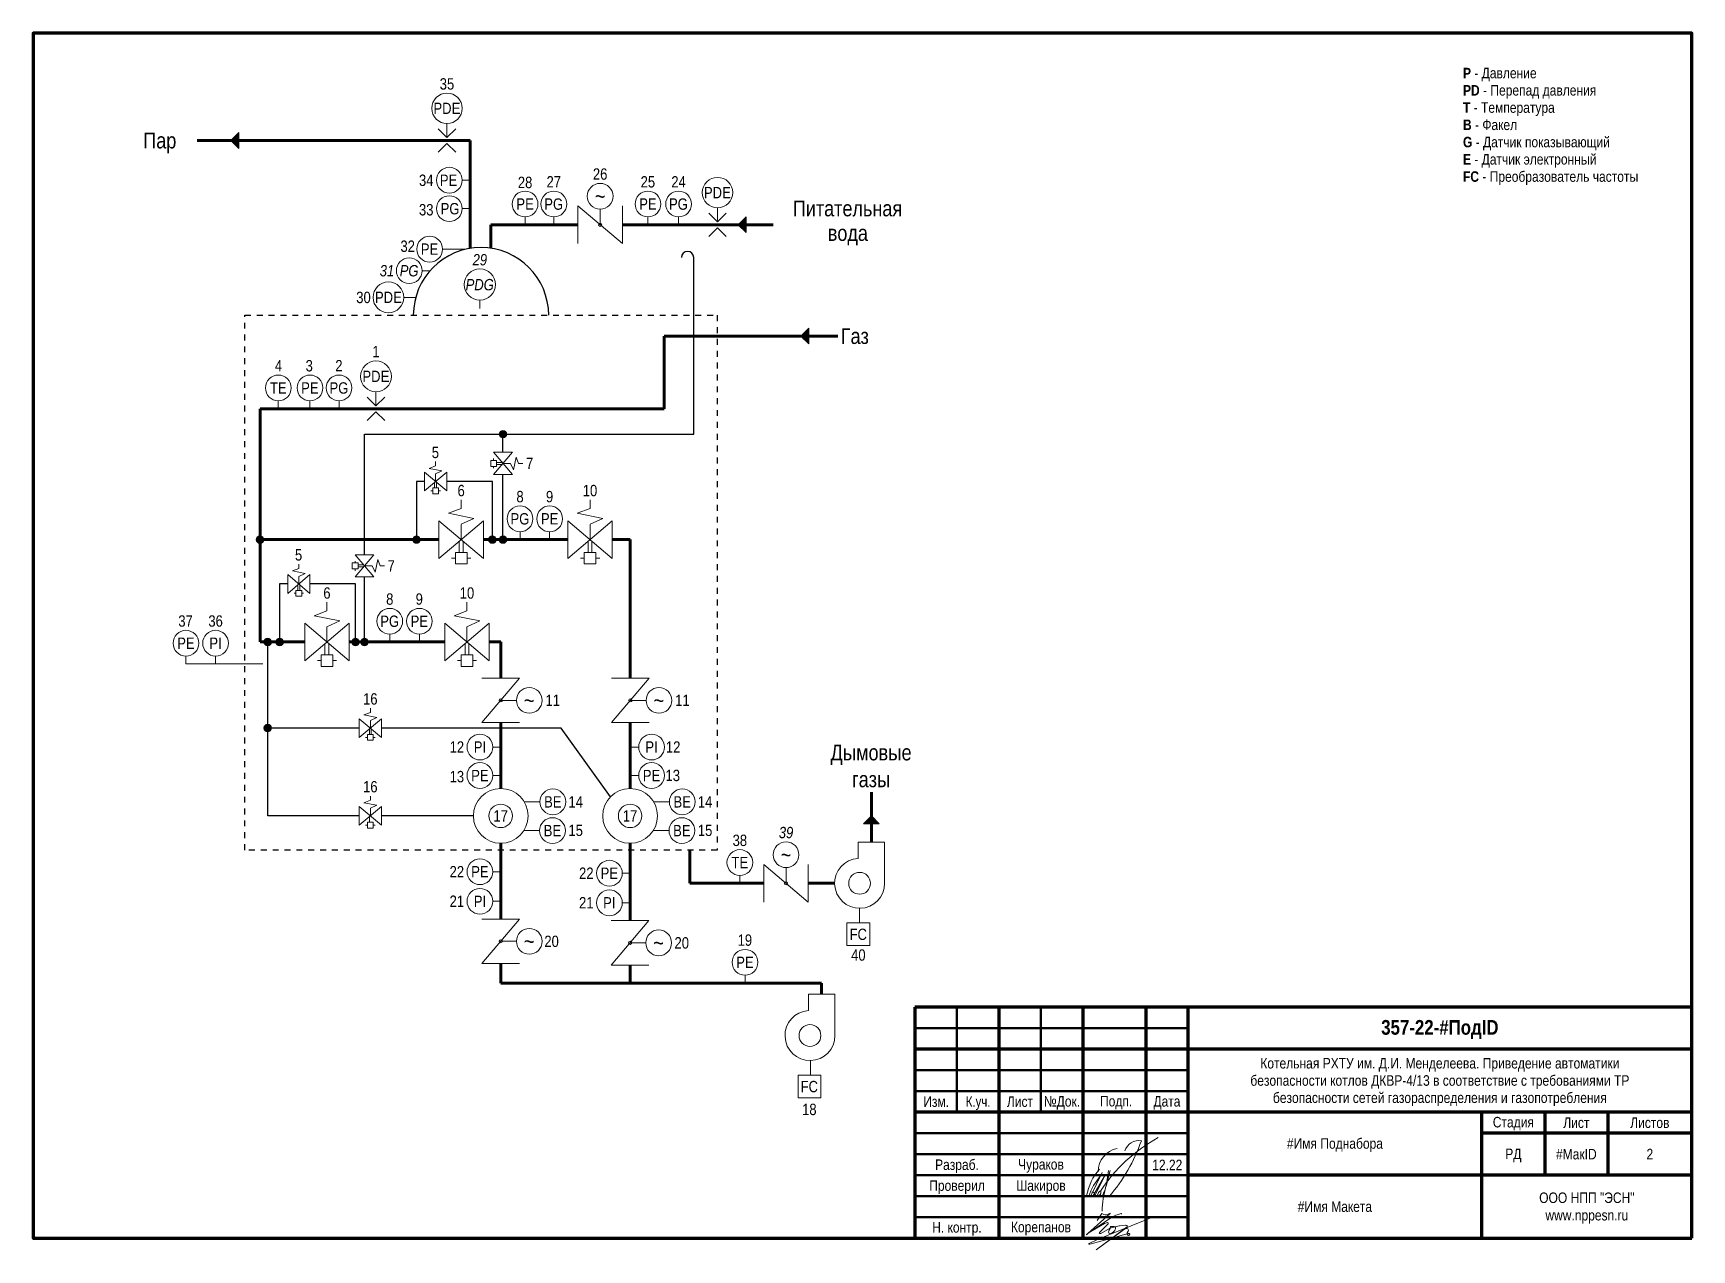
# Model space of a CAD drawing. Header units: millimetres. Extents: x -6000 to 26000, y -6000 to 26000.
# Drawn here: x 20 to 415, y -907.3 to -617.5 of the extents above; entities that cross this region are included whole.
import ezdxf

# ---------------------------------------------------------------- set-up
doc = ezdxf.new("R2010")
doc.units = ezdxf.units.MM
doc.header["$MEASUREMENT"] = 0
doc.linetypes.add('короткая штриховая', pattern=[2.822222, 1.411111, -1.411111])
for name, color, linetype, lineweight in [('0_Ном._пера__1', 7, 'Continuous', 15), ('0_Ном._пера__241', 7, 'Continuous', 50), ('0_Ном._пера__246', 7, 'Continuous', 100), ('Аннотация - Текст_Ном._пера__1', 7, 'Continuous', 15), ('Чертеж и Рисунок_Ном._пера__1', 7, 'Continuous', 15), ('Чертеж и Рисунок_Ном._пера__21', 7, 'Continuous', 30), ('Чертеж и Рисунок_Ном._пера__41', 7, 'Continuous', 60)]:
    doc.layers.add(name, color=color, linetype=linetype, lineweight=lineweight)
doc.layers.add('0_Ном._пера__9', color=7, linetype='Continuous', lineweight=15, true_color=0x3dad99)
doc.styles.add('СГЕНЕРИР_СТИЛЬ_1', font='')
doc.styles.add('СГЕНЕРИР_СТИЛЬ_3', font='')
doc.styles.add('СГЕНЕРИР_СТИЛЬ_4', font='')
doc.styles.get('СГЕНЕРИР_СТИЛЬ_1').set_extended_font_data('Arial Narrow')
doc.styles.get('СГЕНЕРИР_СТИЛЬ_3').set_extended_font_data('Arial Narrow', italic=True)
doc.styles.get('СГЕНЕРИР_СТИЛЬ_4').set_extended_font_data('Arial Narrow', bold=True)

msp = doc.modelspace()

# ---------------------------------------------------------------- texts
at = {"layer": '0_Ном._пера__1', "color": 7, "linetype": 'Continuous', "lineweight": 15, "attachment_point": 5}
for s, insert, char_height, style in [('\\A1;{\\pqc;\\fArial Narrow|b1|i0|c204|p34;357-22\\fArial Narrow|b1|i0|c204|p34;-\\fArial Narrow|b1|i0|c204|p34;#ПодID}', (355, -854.81), 3.5, 'СГЕНЕРИР_СТИЛЬ_4'), ('\\A1;{\\pqc;\\fArial Narrow|b0|i0|c204|p34;Изм.}', (235.04, -872.01), 2.5, 'СГЕНЕРИР_СТИЛЬ_1'), ('\\A1;{\\W0.950000x;\\pqc;\\fArial Narrow|b0|i0|c204|p34;К.уч.}', (245.04, -872.35), 2.5, 'СГЕНЕРИР_СТИЛЬ_1'), ('\\A1;{\\pqc;\\fArial Narrow|b0|i0|c204|p34;Лист}', (255, -872.01), 2.5, 'СГЕНЕРИР_СТИЛЬ_1'), ('\\A1;{\\pqc;\\fArial Narrow|b0|i0|c204|p34;№Док.}', (265, -872.28), 2.5, 'СГЕНЕРИР_СТИЛЬ_1'), ('\\A1;{\\pqc;\\fArial Narrow|b0|i0|c204|p34; Подп.}', (277.5, -872.24), 2.5, 'СГЕНЕРИР_СТИЛЬ_1'), ('\\A1;{\\pqc;\\fArial Narrow|b0|i0|c204|p34;Дата}', (290, -872.28), 2.5, 'СГЕНЕРИР_СТИЛЬ_1'), ('\\A1;{\\pqc;\\fArial Narrow|b0|i0|c204|p34;Стадия}', (372.5, -877.24), 2.5, 'СГЕНЕРИР_СТИЛЬ_1'), ('\\A1;{\\pqc;\\fArial Narrow|b0|i0|c204|p34;Лист}', (387.5, -877.03), 2.5, 'СГЕНЕРИР_СТИЛЬ_1'), ('\\A1;{\\pqc;\\fArial Narrow|b0|i0|c204|p34;Листов}', (405, -877.03), 2.5, 'СГЕНЕРИР_СТИЛЬ_1'), ('\\A1;{\\pqc;\\fArial Narrow|b0|i0|c204|p34;#Имя Поднабора}', (330, -882.33), 2.5, 'СГЕНЕРИР_СТИЛЬ_1'), ('\\A1;{\\pqc;\\fArial Narrow|b0|i0|c204|p34;РД}', (372.5, -884.8), 2.5, 'СГЕНЕРИР_СТИЛЬ_1'), ('\\A1;{\\pqc;\\fArial Narrow|b0|i0|c204|p34;#МакID}', (387.5, -884.51), 2.5, 'СГЕНЕРИР_СТИЛЬ_1'), ('\\A1;{\\pqc;\\fArial Narrow|b0|i0|c204|p34;#Имя Макета}', (330, -897.01), 2.5, 'СГЕНЕРИР_СТИЛЬ_1')]:
    msp.add_mtext(s, dxfattribs=dict(at, insert=insert, char_height=char_height, style=style))
at = {"layer": '0_Ном._пера__1', "color": 7, "linetype": 'Continuous', "lineweight": 15, "insert": (355, -867.33), "char_height": 2.5, "width": 102.1134, "attachment_point": 5, "line_spacing_factor": 0.984993, "style": 'СГЕНЕРИР_СТИЛЬ_1'}
msp.add_mtext('\\A1;{\\pqc;\\fArial Narrow|b0|i0|c204|p34;Котельная РХТУ им. Д.И. Менделеева. Приведение автоматики безопасности котлов ДКВР-4/13 в соответствие с требованиями ТР безопасности сетей газораспределения и газопотребления}', dxfattribs=at)
at = {"layer": '0_Ном._пера__1', "color": 7, "linetype": 'Continuous', "lineweight": 15, "insert": (390, -897.33), "char_height": 2.5, "attachment_point": 5, "line_spacing_factor": 0.996855, "style": 'СГЕНЕРИР_СТИЛЬ_1'}
msp.add_mtext('\\A1;{\\pqc;\\fArial Narrow|b0|i0|c204|p34;ООО НПП "ЭСН"\\P\\pqc;\\fArial Narrow|b0|i0|c204|p34;www.nppesn.ru}', dxfattribs=at)
at = {"layer": 'Аннотация - Текст_Ном._пера__1', "color": 7, "linetype": 'Continuous', "lineweight": 15, "insert": (360.5, -625.77), "char_height": 2.5, "attachment_point": 1, "line_spacing_factor": 0.985647, "style": 'СГЕНЕРИР_СТИЛЬ_4'}
msp.add_mtext('\\A1;{\\pql;\\fArial Narrow|b1|i0|c204|p34;P\\fArial Narrow|b0|i0|c204|p34; - Давление\\P\\pql;\\fArial Narrow|b1|i0|c204|p34;PD \\fArial Narrow|b0|i0|c204|p34;- Перепад давления\\P\\pql;\\fArial Narrow|b1|i0|c204|p34;T \\fArial Narrow|b0|i0|c204|p34;- Температура\\P\\pql;\\fArial Narrow|b1|i0|c204|p34;B \\fArial Narrow|b0|i0|c204|p34;- Факел\\P\\pql;\\fArial Narrow|b1|i0|c204|p34;G \\fArial Narrow|b0|i0|c204|p34;- Датчик показывающий\\P\\pql;\\fArial Narrow|b1|i0|c204|p34;E \\fArial Narrow|b0|i0|c204|p34;- Датчик электронный\\P\\pql;\\fArial Narrow|b1|i0|c204|p34;FC \\fArial Narrow|b0|i0|c204|p34;- Преобразователь частоты}', dxfattribs=at)
at = {"layer": 'Аннотация - Текст_Ном._пера__1', "color": 7, "linetype": 'Continuous', "lineweight": 15, "char_height": 2.5, "attachment_point": 2, "style": 'СГЕНЕРИР_СТИЛЬ_1'}
for s, insert in [('\\A1;{\\pqc;\\fArial Narrow|b0|i0|c204|p34;2}', (405, -883.23)), ('\\A1;{\\pqc;\\fArial Narrow|b0|i0|c204|p34;Разраб.}', (240, -885.76)), ('\\A1;{\\pqc;\\fArial Narrow|b0|i0|c204|p34;Чураков}', (260, -885.68)), ('\\A1;{\\pqc;\\fArial Narrow|b0|i0|c204|p34;12.22}', (290.08, -885.82)), ('\\A1;{\\pqc;\\fArial Narrow|b0|i0|c204|p34;Проверил}', (240, -890.73)), ('\\A1;{\\pqc;\\fArial Narrow|b0|i0|c204|p34;Шакиров}', (260, -890.73)), ('\\A1;{\\pqc;\\fArial Narrow|b0|i0|c204|p34;Корепанов}', (260, -900.6)), ('\\A1;{\\pqc;\\fArial Narrow|b0|i0|c204|p34;Н. контр.}', (240, -900.68))]:
    msp.add_mtext(s, dxfattribs=dict(at, insert=insert))
at = {"layer": 'Чертеж и Рисунок_Ном._пера__1', "color": 7, "linetype": 'Continuous', "lineweight": 15, "attachment_point": 7}
for s, insert, char_height, style in [('\\A1;{\\pql;\\fArial Narrow|b0|i0|c204|p34;3}', (116.82, -630.99), 2.7, 'СГЕНЕРИР_СТИЛЬ_1'), ('\\A1;{\\pql;\\fArial Narrow|b0|i0|c204|p34;5}', (118.55, -630.99), 2.7, 'СГЕНЕРИР_СТИЛЬ_1'), ('\\A1;{\\pql;\\fArial Narrow|b0|i0|c204|p34;PD}', (115.33, -636.77), 2.7, 'СГЕНЕРИР_СТИЛЬ_1'), ('\\A1;{\\pql;\\fArial Narrow|b0|i0|c204|p34;E}', (119.68, -636.77), 2.7, 'СГЕНЕРИР_СТИЛЬ_1'), ('\\A1;{\\pql;\\fArial Narrow|b0|i0|c204|p34;Пар}', (46.21, -646.1), 3.75, 'СГЕНЕРИР_СТИЛЬ_1'), ('\\A1;{\\pql;\\fArial Narrow|b0|i0|c204|p34;3}', (111.88, -653.94), 2.7, 'СГЕНЕРИР_СТИЛЬ_1'), ('\\A1;{\\pql;\\fArial Narrow|b0|i0|c204|p34;4}', (113.61, -653.89), 2.7, 'СГЕНЕРИР_СТИЛЬ_1'), ('\\A1;{\\pql;\\fArial Narrow|b0|i0|c204|p34;P}', (116.85, -653.89), 2.7, 'СГЕНЕРИР_СТИЛЬ_1'), ('\\A1;{\\pql;\\fArial Narrow|b0|i0|c204|p34;E}', (118.93, -653.89), 2.7, 'СГЕНЕРИР_СТИЛЬ_1'), ('\\A1;{\\pql;\\fArial Narrow|b0|i0|c204|p34;28}', (135.43, -654.46), 2.7, 'СГЕНЕРИР_СТИЛЬ_1'), ('\\A1;{\\pql;\\fArial Narrow|b0|i0|c204|p34;27}', (142.26, -654.27), 2.7, 'СГЕНЕРИР_СТИЛЬ_1'), ('\\A1;{\\pql;\\fArial Narrow|b0|i0|c204|p34;26}', (153.3, -652.46), 2.7, 'СГЕНЕРИР_СТИЛЬ_1'), ('\\A1;{\\pql;\\fArial Narrow|b0|i0|c204|p34;2}', (164.66, -654.27), 2.7, 'СГЕНЕРИР_СТИЛЬ_1'), ('\\A1;{\\pql;\\fArial Narrow|b0|i0|c204|p34;5}', (166.39, -654.31), 2.7, 'СГЕНЕРИР_СТИЛЬ_1'), ('\\A1;{\\pql;\\fArial Narrow|b0|i0|c204|p34;2}', (171.97, -654.27), 2.7, 'СГЕНЕРИР_СТИЛЬ_1'), ('\\A1;{\\pql;\\fArial Narrow|b0|i0|c204|p34;4}', (173.7, -654.27), 2.7, 'СГЕНЕРИР_СТИЛЬ_1'), ('\\A1;{\\pql;\\fArial Narrow|b0|i0|c204|p34;PD}', (179.75, -656.84), 2.7, 'СГЕНЕРИР_СТИЛЬ_1'), ('\\A1;{\\pql;\\fArial Narrow|b0|i0|c204|p34;E}', (184.1, -656.84), 2.7, 'СГЕНЕРИР_СТИЛЬ_1'), ('\\A1;{\\pql;\\fArial Narrow|b0|i0|c204|p34;3}', (111.88, -660.96), 2.7, 'СГЕНЕРИР_СТИЛЬ_1'), ('\\A1;{\\pql;\\fArial Narrow|b0|i0|c204|p34;3}', (113.61, -660.96), 2.7, 'СГЕНЕРИР_СТИЛЬ_1'), ('\\A1;{\\pql;\\fArial Narrow|b0|i0|c204|p34;P}', (117.03, -660.66), 2.7, 'СГЕНЕРИР_СТИЛЬ_1'), ('\\A1;{\\pql;\\fArial Narrow|b0|i0|c204|p34;G}', (119.11, -660.71), 2.7, 'СГЕНЕРИР_СТИЛЬ_1'), ('\\A1;{\\pql;\\fArial Narrow|b0|i0|c204|p34;P}', (135.07, -659.56), 2.7, 'СГЕНЕРИР_СТИЛЬ_1'), ('\\A1;{\\pql;\\fArial Narrow|b0|i0|c204|p34;E}', (137.15, -659.56), 2.7, 'СГЕНЕРИР_СТИЛЬ_1'), ('\\A1;{\\pql;\\fArial Narrow|b0|i0|c204|p34;PG}', (141.72, -659.61), 2.7, 'СГЕНЕРИР_СТИЛЬ_1'), ('\\A1;{\\pql;\\fArial Narrow|b0|i0|c204|p34;~}', (153.76, -658.23), 3.75, 'СГЕНЕРИР_СТИЛЬ_1'), ('\\A1;{\\pql;\\fArial Narrow|b0|i0|c204|p34;P}', (164.33, -659.56), 2.7, 'СГЕНЕРИР_СТИЛЬ_1'), ('\\A1;{\\pql;\\fArial Narrow|b0|i0|c204|p34;E}', (166.41, -659.56), 2.7, 'СГЕНЕРИР_СТИЛЬ_1'), ('\\A1;{\\pql;\\fArial Narrow|b0|i0|c204|p34;PG}', (171.43, -659.61), 2.7, 'СГЕНЕРИР_СТИЛЬ_1'), ('\\A1;{\\pql;\\fArial Narrow|b0|i0|c204|p34;Питательная}', (200.9, -661.19), 3.75, 'СГЕНЕРИР_СТИЛЬ_1'), ('\\A1;{\\pql;\\fArial Narrow|b0|i0|c204|p34;3}', (107.47, -669.65), 2.7, 'СГЕНЕРИР_СТИЛЬ_1'), ('\\A1;{\\pql;\\fArial Narrow|b0|i0|c204|p34;2}', (109.19, -669.6), 2.7, 'СГЕНЕРИР_СТИЛЬ_1'), ('\\A1;{\\pql;\\fArial Narrow|b0|i0|c204|p34;вода}', (209.23, -668.08), 3.75, 'СГЕНЕРИР_СТИЛЬ_1'), ('\\A1;{\\pql;\\fArial Narrow|b0|i0|c204|p34;P}', (112.33, -670.31), 2.7, 'СГЕНЕРИР_СТИЛЬ_1'), ('\\A1;{\\pql;\\fArial Narrow|b0|i0|c204|p34;E}', (114.42, -670.31), 2.7, 'СГЕНЕРИР_СТИЛЬ_1'), ('\\A1;{\\pql;\\fArial Narrow|b0|i1|c204|p34;29}', (124.66, -672.86), 2.7, 'СГЕНЕРИР_СТИЛЬ_3'), ('\\A1;{\\pql;\\fArial Narrow|b0|i1|c204|p34;3}', (102.53, -675.48), 2.7, 'СГЕНЕРИР_СТИЛЬ_3'), ('\\A1;{\\pql;\\fArial Narrow|b0|i1|c204|p34;1}', (104.26, -675.44), 2.7, 'СГЕНЕРИР_СТИЛЬ_3'), ('\\A1;{\\pql;\\fArial Narrow|b0|i1|c204|p34;PG}', (107.3, -675.48), 2.7, 'СГЕНЕРИР_СТИЛЬ_3'), ('\\A1;{\\pql;\\fArial Narrow|b0|i0|c204|p34;3}', (96.94, -681.84), 2.7, 'СГЕНЕРИР_СТИЛЬ_1'), ('\\A1;{\\pql;\\fArial Narrow|b0|i0|c204|p34;0}', (98.67, -681.84), 2.7, 'СГЕНЕРИР_СТИЛЬ_1'), ('\\A1;{\\pql;\\fArial Narrow|b0|i0|c204|p34;PD}', (101.41, -681.79), 2.7, 'СГЕНЕРИР_СТИЛЬ_1'), ('\\A1;{\\pql;\\fArial Narrow|b0|i0|c204|p34;E}', (105.75, -681.79), 2.7, 'СГЕНЕРИР_СТИЛЬ_1'), ('\\A1;{\\pql;\\fArial Narrow|b0|i1|c204|p34;PDG}', (122.99, -678.8), 2.7, 'СГЕНЕРИР_СТИЛЬ_3'), ('\\A1;{\\pql;\\fArial Narrow|b0|i0|c204|p34;Газ}', (212.36, -691.59), 3.75, 'СГЕНЕРИР_СТИЛЬ_1'), ('\\A1;{\\pql;\\fArial Narrow|b0|i0|c204|p34;1}', (100.77, -694.72), 2.7, 'СГЕНЕРИР_СТИЛЬ_1'), ('\\A1;{\\pql;\\fArial Narrow|b0|i0|c204|p34;4}', (77.57, -698.06), 2.7, 'СГЕНЕРИР_СТИЛЬ_1'), ('\\A1;{\\pql;\\fArial Narrow|b0|i0|c204|p34;3}', (84.89, -698.11), 2.7, 'СГЕНЕРИР_СТИЛЬ_1'), ('\\A1;{\\pql;\\fArial Narrow|b0|i0|c204|p34;2}', (91.95, -698.06), 2.7, 'СГЕНЕРИР_СТИЛЬ_1'), ('\\A1;{\\pql;\\fArial Narrow|b0|i0|c204|p34;PD}', (98.42, -700.61), 2.7, 'СГЕНЕРИР_СТИЛЬ_1'), ('\\A1;{\\pql;\\fArial Narrow|b0|i0|c204|p34;E}', (102.77, -700.61), 2.7, 'СГЕНЕРИР_СТИЛЬ_1'), ('\\A1;{\\pql;\\fArial Narrow|b0|i0|c204|p34;T}', (76.39, -703.36), 2.7, 'СГЕНЕРИР_СТИЛЬ_1'), ('\\A1;{\\pql;\\fArial Narrow|b0|i0|c204|p34;E}', (78.29, -703.36), 2.7, 'СГЕНЕРИР_СТИЛЬ_1'), ('\\A1;{\\pql;\\fArial Narrow|b0|i0|c204|p34;P}', (83.83, -703.36), 2.7, 'СГЕНЕРИР_СТИЛЬ_1'), ('\\A1;{\\pql;\\fArial Narrow|b0|i0|c204|p34;E}', (85.92, -703.36), 2.7, 'СГЕНЕРИР_СТИЛЬ_1'), ('\\A1;{\\pql;\\fArial Narrow|b0|i0|c204|p34;PG}', (90.58, -703.41), 2.7, 'СГЕНЕРИР_СТИЛЬ_1'), ('\\A1;{\\pql;\\fArial Narrow|b0|i0|c204|p34;5}', (114.93, -718.75), 2.7, 'СГЕНЕРИР_СТИЛЬ_1'), ('\\A1;{\\pql;\\fArial Narrow|b0|i0|c204|p34;7}', (137.37, -721.34), 2.7, 'СГЕНЕРИР_СТИЛЬ_1'), ('\\A1;{\\pql;\\fArial Narrow|b0|i0|c204|p34;6}', (121.06, -727.84), 2.7, 'СГЕНЕРИР_СТИЛЬ_1'), ('\\A1;{\\pql;\\fArial Narrow|b0|i0|c204|p34;8}', (135.08, -729.28), 2.7, 'СГЕНЕРИР_СТИЛЬ_1'), ('\\A1;{\\pql;\\fArial Narrow|b0|i0|c204|p34;9}', (142.12, -729.28), 2.7, 'СГЕНЕРИР_СТИЛЬ_1'), ('\\A1;{\\pql;\\fArial Narrow|b0|i0|c204|p34;1}', (150.89, -727.79), 2.7, 'СГЕНЕРИР_СТИЛЬ_1'), ('\\A1;{\\pql;\\fArial Narrow|b0|i0|c204|p34;0}', (152.61, -727.84), 2.7, 'СГЕНЕРИР_СТИЛЬ_1'), ('\\A1;{\\pql;\\fArial Narrow|b0|i0|c204|p34;PG}', (133.68, -734.57), 2.7, 'СГЕНЕРИР_СТИЛЬ_1'), ('\\A1;{\\pql;\\fArial Narrow|b0|i0|c204|p34;P}', (140.92, -734.53), 2.7, 'СГЕНЕРИР_СТИЛЬ_1'), ('\\A1;{\\pql;\\fArial Narrow|b0|i0|c204|p34;E}', (143, -734.53), 2.7, 'СГЕНЕРИР_СТИЛЬ_1'), ('\\A1;{\\pql;\\fArial Narrow|b0|i0|c204|p34;5}', (82.35, -743.15), 2.7, 'СГЕНЕРИР_СТИЛЬ_1'), ('\\A1;{\\pql;\\fArial Narrow|b0|i0|c204|p34;7}', (104.4, -745.74), 2.7, 'СГЕНЕРИР_СТИЛЬ_1'), ('\\A1;{\\pql;\\fArial Narrow|b0|i0|c204|p34;6}', (89.1, -752.24), 2.7, 'СГЕНЕРИР_СТИЛЬ_1'), ('\\A1;{\\pql;\\fArial Narrow|b0|i0|c204|p34;1}', (121.58, -752.19), 2.7, 'СГЕНЕРИР_СТИЛЬ_1'), ('\\A1;{\\pql;\\fArial Narrow|b0|i0|c204|p34;0}', (123.31, -752.24), 2.7, 'СГЕНЕРИР_СТИЛЬ_1'), ('\\A1;{\\pql;\\fArial Narrow|b0|i0|c204|p34;8}', (104.06, -753.68), 2.7, 'СГЕНЕРИР_СТИЛЬ_1'), ('\\A1;{\\pql;\\fArial Narrow|b0|i0|c204|p34;9}', (111.09, -753.68), 2.7, 'СГЕНЕРИР_СТИЛЬ_1'), ('\\A1;{\\pql;\\fArial Narrow|b0|i0|c204|p34;37}', (54.57, -758.91), 2.7, 'СГЕНЕРИР_СТИЛЬ_1'), ('\\A1;{\\pql;\\fArial Narrow|b0|i0|c204|p34;36}', (61.72, -758.91), 2.7, 'СГЕНЕРИР_СТИЛЬ_1'), ('\\A1;{\\pql;\\fArial Narrow|b0|i0|c204|p34;PG}', (102.66, -758.97), 2.7, 'СГЕНЕРИР_СТИЛЬ_1'), ('\\A1;{\\pql;\\fArial Narrow|b0|i0|c204|p34;P}', (109.89, -758.93), 2.7, 'СГЕНЕРИР_СТИЛЬ_1'), ('\\A1;{\\pql;\\fArial Narrow|b0|i0|c204|p34;E}', (111.97, -758.93), 2.7, 'СГЕНЕРИР_СТИЛЬ_1'), ('\\A1;{\\pql;\\fArial Narrow|b0|i0|c204|p34;P}', (54.31, -764.16), 2.7, 'СГЕНЕРИР_СТИЛЬ_1'), ('\\A1;{\\pql;\\fArial Narrow|b0|i0|c204|p34;E}', (56.39, -764.16), 2.7, 'СГЕНЕРИР_СТИЛЬ_1'), ('\\A1;{\\pql;\\fArial Narrow|b0|i0|c204|p34;P}', (61.97, -764.16), 2.7, 'СГЕНЕРИР_СТИЛЬ_1'), ('\\A1;{\\pql;\\fArial Narrow|b0|i0|c204|p34;I}', (64.05, -764.16), 2.7, 'СГЕНЕРИР_СТИЛЬ_1'), ('\\A1;{\\pql;\\fArial Narrow|b0|i0|c204|p34;16}', (98.57, -777.47), 2.7, 'СГЕНЕРИР_СТИЛЬ_1'), ('\\A1;{\\pql;\\fArial Narrow|b0|i0|c204|p34;~}', (136.88, -778.3), 3.75, 'СГЕНЕРИР_СТИЛЬ_1'), ('\\A1;{\\pql;\\fArial Narrow|b0|i0|c204|p34;11}', (142.02, -777.75), 2.7, 'СГЕНЕРИР_СТИЛЬ_1'), ('\\A1;{\\pql;\\fArial Narrow|b0|i0|c204|p34;~}', (167.76, -778.3), 3.75, 'СГЕНЕРИР_СТИЛЬ_1'), ('\\A1;{\\pql;\\fArial Narrow|b0|i0|c204|p34;1}', (172.9, -777.75), 2.7, 'СГЕНЕРИР_СТИЛЬ_1'), ('\\A1;{\\pql;\\fArial Narrow|b0|i0|c204|p34;1}', (174.63, -777.75), 2.7, 'СГЕНЕРИР_СТИЛЬ_1'), ('\\A1;{\\pql;\\fArial Narrow|b0|i0|c204|p34;1}', (119.17, -788.89), 2.7, 'СГЕНЕРИР_СТИЛЬ_1'), ('\\A1;{\\pql;\\fArial Narrow|b0|i0|c204|p34;2}', (120.9, -788.89), 2.7, 'СГЕНЕРИР_СТИЛЬ_1'), ('\\A1;{\\pql;\\fArial Narrow|b0|i0|c204|p34;P}', (124.93, -788.89), 2.7, 'СГЕНЕРИР_СТИЛЬ_1'), ('\\A1;{\\pql;\\fArial Narrow|b0|i0|c204|p34;I}', (127.01, -788.89), 2.7, 'СГЕНЕРИР_СТИЛЬ_1'), ('\\A1;{\\pql;\\fArial Narrow|b0|i0|c204|p34;P}', (165.8, -788.89), 2.7, 'СГЕНЕРИР_СТИЛЬ_1'), ('\\A1;{\\pql;\\fArial Narrow|b0|i0|c204|p34;I}', (167.89, -788.89), 2.7, 'СГЕНЕРИР_СТИЛЬ_1'), ('\\A1;{\\pql;\\fArial Narrow|b0|i0|c204|p34;1}', (170.68, -788.89), 2.7, 'СГЕНЕРИР_СТИЛЬ_1'), ('\\A1;{\\pql;\\fArial Narrow|b0|i0|c204|p34;2}', (172.41, -788.89), 2.7, 'СГЕНЕРИР_СТИЛЬ_1'), ('\\A1;{\\pql;\\fArial Narrow|b0|i0|c204|p34;Дымовые}', (209.88, -791.8), 3.75, 'СГЕНЕРИР_СТИЛЬ_1'), ('\\A1;{\\pql;\\fArial Narrow|b0|i0|c204|p34;1}', (119.17, -795.92), 2.7, 'СГЕНЕРИР_СТИЛЬ_1'), ('\\A1;{\\pql;\\fArial Narrow|b0|i0|c204|p34;3}', (120.9, -795.97), 2.7, 'СГЕНЕРИР_СТИЛЬ_1'), ('\\A1;{\\pql;\\fArial Narrow|b0|i0|c204|p34;P}', (124.32, -795.67), 2.7, 'СГЕНЕРИР_СТИЛЬ_1'), ('\\A1;{\\pql;\\fArial Narrow|b0|i0|c204|p34;E}', (126.4, -795.67), 2.7, 'СГЕНЕРИР_СТИЛЬ_1'), ('\\A1;{\\pql;\\fArial Narrow|b0|i0|c204|p34;P}', (165.19, -795.67), 2.7, 'СГЕНЕРИР_СТИЛЬ_1'), ('\\A1;{\\pql;\\fArial Narrow|b0|i0|c204|p34;E}', (167.28, -795.67), 2.7, 'СГЕНЕРИР_СТИЛЬ_1'), ('\\A1;{\\pql;\\fArial Narrow|b0|i0|c204|p34;1}', (170.59, -795.64), 2.7, 'СГЕНЕРИР_СТИЛЬ_1'), ('\\A1;{\\pql;\\fArial Narrow|b0|i0|c204|p34;3}', (172.32, -795.69), 2.7, 'СГЕНЕРИР_СТИЛЬ_1'), ('\\A1;{\\pql;\\fArial Narrow|b0|i0|c204|p34;16}', (98.57, -798.37), 2.7, 'СГЕНЕРИР_СТИЛЬ_1'), ('\\A1;{\\pql;\\fArial Narrow|b0|i0|c204|p34;газы}', (215.02, -797.16), 3.75, 'СГЕНЕРИР_СТИЛЬ_1'), ('\\A1;{\\pql;\\fArial Narrow|b0|i0|c204|p34;B}', (141.68, -801.94), 2.7, 'СГЕНЕРИР_СТИЛЬ_1'), ('\\A1;{\\pql;\\fArial Narrow|b0|i0|c204|p34;E}', (143.76, -801.94), 2.7, 'СГЕНЕРИР_СТИЛЬ_1'), ('\\A1;{\\pql;\\fArial Narrow|b0|i0|c204|p34;1}', (147.47, -801.94), 2.7, 'СГЕНЕРИР_СТИЛЬ_1'), ('\\A1;{\\pql;\\fArial Narrow|b0|i0|c204|p34;4}', (149.2, -801.94), 2.7, 'СГЕНЕРИР_СТИЛЬ_1'), ('\\A1;{\\pql;\\fArial Narrow|b0|i0|c204|p34;B}', (172.49, -801.94), 2.7, 'СГЕНЕРИР_СТИЛЬ_1'), ('\\A1;{\\pql;\\fArial Narrow|b0|i0|c204|p34;E}', (174.58, -801.94), 2.7, 'СГЕНЕРИР_СТИЛЬ_1'), ('\\A1;{\\pql;\\fArial Narrow|b0|i0|c204|p34;1}', (178.29, -801.94), 2.7, 'СГЕНЕРИР_СТИЛЬ_1'), ('\\A1;{\\pql;\\fArial Narrow|b0|i0|c204|p34;4}', (180.02, -801.94), 2.7, 'СГЕНЕРИР_СТИЛЬ_1'), ('\\A1;{\\pql;\\fArial Narrow|b0|i0|c204|p34;17}', (129.62, -805.28), 2.7, 'СГЕНЕРИР_СТИЛЬ_1'), ('\\A1;{\\pql;\\fArial Narrow|b0|i0|c204|p34;17}', (160.43, -805.28), 2.7, 'СГЕНЕРИР_СТИЛЬ_1'), ('\\A1;{\\pql;\\fArial Narrow|b0|i0|c204|p34;B}', (141.59, -808.79), 2.7, 'СГЕНЕРИР_СТИЛЬ_1'), ('\\A1;{\\pql;\\fArial Narrow|b0|i0|c204|p34;E}', (143.67, -808.79), 2.7, 'СГЕНЕРИР_СТИЛЬ_1'), ('\\A1;{\\pql;\\fArial Narrow|b0|i0|c204|p34;1}', (147.47, -808.72), 2.7, 'СГЕНЕРИР_СТИЛЬ_1'), ('\\A1;{\\pql;\\fArial Narrow|b0|i0|c204|p34;5}', (149.2, -808.76), 2.7, 'СГЕНЕРИР_СТИЛЬ_1'), ('\\A1;{\\pql;\\fArial Narrow|b0|i0|c204|p34;B}', (172.4, -808.79), 2.7, 'СГЕНЕРИР_СТИЛЬ_1'), ('\\A1;{\\pql;\\fArial Narrow|b0|i0|c204|p34;E}', (174.49, -808.79), 2.7, 'СГЕНЕРИР_СТИЛЬ_1'), ('\\A1;{\\pql;\\fArial Narrow|b0|i0|c204|p34;1}', (178.29, -808.72), 2.7, 'СГЕНЕРИР_СТИЛЬ_1'), ('\\A1;{\\pql;\\fArial Narrow|b0|i0|c204|p34;5}', (180.02, -808.76), 2.7, 'СГЕНЕРИР_СТИЛЬ_1'), ('\\A1;{\\pql;\\fArial Narrow|b0|i0|c204|p34;38}', (186.57, -811.15), 2.7, 'СГЕНЕРИР_СТИЛЬ_1'), ('\\A1;{\\pql;\\fArial Narrow|b0|i1|c204|p34;39}', (197.57, -809.29), 2.7, 'СГЕНЕРИР_СТИЛЬ_3'), ('\\A1;{\\pql;\\fArial Narrow|b0|i0|c204|p34;T}', (186.31, -816.4), 2.7, 'СГЕНЕРИР_СТИЛЬ_1'), ('\\A1;{\\pql;\\fArial Narrow|b0|i0|c204|p34;E}', (188.21, -816.4), 2.7, 'СГЕНЕРИР_СТИЛЬ_1'), ('\\A1;{\\pql;\\fArial Narrow|b0|i0|c204|p34;~}', (198.02, -815.07), 3.75, 'СГЕНЕРИР_СТИЛЬ_1'), ('\\A1;{\\pql;\\fArial Narrow|b0|i0|c204|p34;2}', (119.17, -818.58), 2.7, 'СГЕНЕРИР_СТИЛЬ_1'), ('\\A1;{\\pql;\\fArial Narrow|b0|i0|c204|p34;2}', (120.9, -818.58), 2.7, 'СГЕНЕРИР_СТИЛЬ_1'), ('\\A1;{\\pql;\\fArial Narrow|b0|i0|c204|p34;P}', (124.32, -818.58), 2.7, 'СГЕНЕРИР_СТИЛЬ_1'), ('\\A1;{\\pql;\\fArial Narrow|b0|i0|c204|p34;E}', (126.4, -818.58), 2.7, 'СГЕНЕРИР_СТИЛЬ_1'), ('\\A1;{\\pql;\\fArial Narrow|b0|i0|c204|p34;2}', (150, -818.94), 2.7, 'СГЕНЕРИР_СТИЛЬ_1'), ('\\A1;{\\pql;\\fArial Narrow|b0|i0|c204|p34;2}', (151.73, -818.94), 2.7, 'СГЕНЕРИР_СТИЛЬ_1'), ('\\A1;{\\pql;\\fArial Narrow|b0|i0|c204|p34;P}', (155.13, -818.94), 2.7, 'СГЕНЕРИР_СТИЛЬ_1'), ('\\A1;{\\pql;\\fArial Narrow|b0|i0|c204|p34;E}', (157.22, -818.94), 2.7, 'СГЕНЕРИР_СТИЛЬ_1'), ('\\A1;{\\pql;\\fArial Narrow|b0|i0|c204|p34;2}', (119.17, -825.61), 2.7, 'СГЕНЕРИР_СТИЛЬ_1'), ('\\A1;{\\pql;\\fArial Narrow|b0|i0|c204|p34;1}', (120.9, -825.61), 2.7, 'СГЕНЕРИР_СТИЛЬ_1'), ('\\A1;{\\pql;\\fArial Narrow|b0|i0|c204|p34;P}', (124.93, -825.63), 2.7, 'СГЕНЕРИР_СТИЛЬ_1'), ('\\A1;{\\pql;\\fArial Narrow|b0|i0|c204|p34;I}', (127.01, -825.63), 2.7, 'СГЕНЕРИР_СТИЛЬ_1'), ('\\A1;{\\pql;\\fArial Narrow|b0|i0|c204|p34;2}', (150, -825.97), 2.7, 'СГЕНЕРИР_СТИЛЬ_1'), ('\\A1;{\\pql;\\fArial Narrow|b0|i0|c204|p34;1}', (151.73, -825.97), 2.7, 'СГЕНЕРИР_СТИЛЬ_1'), ('\\A1;{\\pql;\\fArial Narrow|b0|i0|c204|p34;P}', (155.74, -825.99), 2.7, 'СГЕНЕРИР_СТИЛЬ_1'), ('\\A1;{\\pql;\\fArial Narrow|b0|i0|c204|p34;I}', (157.83, -825.99), 2.7, 'СГЕНЕРИР_СТИЛЬ_1'), ('\\A1;{\\pql;\\fArial Narrow|b0|i0|c204|p34;2}', (141.74, -835.16), 2.7, 'СГЕНЕРИР_СТИЛЬ_1'), ('\\A1;{\\pql;\\fArial Narrow|b0|i0|c204|p34;0}', (143.46, -835.2), 2.7, 'СГЕНЕРИР_СТИЛЬ_1'), ('\\A1;{\\pql;\\fArial Narrow|b0|i0|c204|p34;2}', (172.73, -835.52), 2.7, 'СГЕНЕРИР_СТИЛЬ_1'), ('\\A1;{\\pql;\\fArial Narrow|b0|i0|c204|p34;0}', (174.46, -835.57), 2.7, 'СГЕНЕРИР_СТИЛЬ_1'), ('\\A1;{\\pql;\\fArial Narrow|b0|i0|c204|p34;19}', (187.77, -834.91), 2.7, 'СГЕНЕРИР_СТИЛЬ_1'), ('\\A1;{\\pql;\\fArial Narrow|b0|i0|c204|p34;FC}', (214.43, -833.53), 2.7, 'СГЕНЕРИР_СТИЛЬ_1'), ('\\A1;{\\pql;\\fArial Narrow|b0|i0|c204|p34;~}', (136.88, -835.68), 3.75, 'СГЕНЕРИР_СТИЛЬ_1'), ('\\A1;{\\pql;\\fArial Narrow|b0|i0|c204|p34;~}', (167.69, -836.05), 3.75, 'СГЕНЕРИР_СТИЛЬ_1'), ('\\A1;{\\pql;\\fArial Narrow|b0|i0|c204|p34;40}', (214.79, -838.46), 2.7, 'СГЕНЕРИР_СТИЛЬ_1'), ('\\A1;{\\pql;\\fArial Narrow|b0|i0|c204|p34;P}', (187.43, -840.16), 2.7, 'СГЕНЕРИР_СТИЛЬ_1'), ('\\A1;{\\pql;\\fArial Narrow|b0|i0|c204|p34;E}', (189.52, -840.16), 2.7, 'СГЕНЕРИР_СТИЛЬ_1'), ('\\A1;{\\pql;\\fArial Narrow|b0|i0|c204|p34;FC}', (202.77, -869.79), 2.7, 'СГЕНЕРИР_СТИЛЬ_1'), ('\\A1;{\\pql;\\fArial Narrow|b0|i0|c204|p34;18}', (203.12, -875.23), 2.7, 'СГЕНЕРИР_СТИЛЬ_1')]:
    msp.add_mtext(s, dxfattribs=dict(at, insert=insert, char_height=char_height, style=style))

# ---------------------------------------------------------------- hatches: boundary and pattern name
at = {"layer": 'Чертеж и Рисунок_Ном._пера__1', "linetype": 'Continuous', "lineweight": 15}
for points in [[(67.06, -643.09), (68.94, -644.96), (68.94, -641.21)], [(187.91, -663.16), (189.79, -665.03), (189.79, -661.28)], [(202.83, -689.65), (204.71, -691.53), (204.71, -687.78)], [(130.97, -713.02), (131.04, -713.36), (131.24, -713.66), (131.53, -713.85), (131.87, -713.92), (132.22, -713.85), (132.51, -713.66), (132.71, -713.36), (132.77, -713.02), (132.71, -712.68), (132.51, -712.38), (132.22, -712.19), (131.87, -712.12), (131.53, -712.19), (131.24, -712.38), (131.04, -712.68)], [(73.12, -738.12), (73.19, -738.47), (73.39, -738.76), (73.68, -738.95), (74.02, -739.02), (74.37, -738.95), (74.66, -738.76), (74.85, -738.47), (74.92, -738.12), (74.85, -737.78), (74.66, -737.49), (74.37, -737.29), (74.02, -737.22), (73.68, -737.29), (73.39, -737.49), (73.19, -737.78)], [(110.39, -738.12), (110.46, -738.47), (110.65, -738.76), (110.94, -738.95), (111.29, -739.02), (111.63, -738.95), (111.93, -738.76), (112.12, -738.47), (112.19, -738.12), (112.12, -737.78), (111.93, -737.49), (111.63, -737.29), (111.29, -737.22), (110.94, -737.29), (110.65, -737.49), (110.46, -737.78)], [(128.45, -738.12), (128.52, -738.47), (128.71, -738.76), (129.01, -738.95), (129.35, -739.02), (129.69, -738.95), (129.99, -738.76), (130.18, -738.47), (130.25, -738.12), (130.18, -737.78), (129.99, -737.49), (129.69, -737.29), (129.35, -737.22), (129.01, -737.29), (128.71, -737.49), (128.52, -737.78)], [(130.97, -738.12), (131.04, -738.47), (131.24, -738.76), (131.53, -738.95), (131.87, -739.02), (132.22, -738.95), (132.51, -738.76), (132.71, -738.47), (132.77, -738.12), (132.71, -737.78), (132.51, -737.49), (132.22, -737.29), (131.87, -737.22), (131.53, -737.29), (131.24, -737.49), (131.04, -737.78)], [(74.96, -762.52), (75.03, -762.87), (75.22, -763.16), (75.51, -763.35), (75.86, -763.42), (76.2, -763.35), (76.49, -763.16), (76.69, -762.87), (76.76, -762.52), (76.69, -762.18), (76.49, -761.88), (76.2, -761.69), (75.86, -761.62), (75.51, -761.69), (75.22, -761.88), (75.03, -762.18)], [(77.8, -762.52), (77.87, -762.87), (78.07, -763.16), (78.36, -763.35), (78.7, -763.42), (79.05, -763.35), (79.34, -763.16), (79.53, -762.87), (79.6, -762.52), (79.53, -762.18), (79.34, -761.88), (79.05, -761.69), (78.7, -761.62), (78.36, -761.69), (78.07, -761.88), (77.87, -762.18)], [(95.86, -762.52), (95.93, -762.87), (96.13, -763.16), (96.42, -763.35), (96.76, -763.42), (97.11, -763.35), (97.4, -763.16), (97.6, -762.87), (97.66, -762.52), (97.6, -762.18), (97.4, -761.88), (97.11, -761.69), (96.76, -761.62), (96.42, -761.69), (96.13, -761.88), (95.93, -762.18)], [(98, -762.52), (98.07, -762.87), (98.27, -763.16), (98.56, -763.35), (98.9, -763.42), (99.25, -763.35), (99.54, -763.16), (99.73, -762.87), (99.8, -762.52), (99.73, -762.18), (99.54, -761.88), (99.25, -761.69), (98.9, -761.62), (98.56, -761.69), (98.27, -761.88), (98.07, -762.18)], [(74.96, -783.03), (75.03, -783.37), (75.22, -783.66), (75.51, -783.86), (75.86, -783.93), (76.2, -783.86), (76.49, -783.66), (76.69, -783.37), (76.76, -783.03), (76.69, -782.68), (76.49, -782.39), (76.2, -782.19), (75.86, -782.13), (75.51, -782.19), (75.22, -782.39), (75.03, -782.68)], [(219.61, -803.92), (217.73, -805.79), (221.48, -805.79)]]:
    msp.add_hatch(color=7, dxfattribs=at).paths.add_polyline_path(points)

# ---------------------------------------------------------------- linework, layer by layer
at = {"layer": '0_Ном._пера__241', "color": 7, "linetype": 'Continuous', "lineweight": 50}
for p, q in [((240, -849.52), (240, -874.52)), ((260, -849.52), (260, -874.52)), ((230, -854.52), (295, -854.52)), ((230, -864.52), (295, -864.52)), ((295, -869.52), (230, -869.52)), ((295, -879.52), (230, -879.52)), ((295, -884.52), (230, -884.52)), ((295, -889.52), (230, -889.52)), ((295, -894.52), (230, -894.52)), ((295, -899.52), (230, -899.52))]:
    msp.add_line(p, q, dxfattribs=at)
at = {"layer": '0_Ном._пера__246', "color": 7, "linetype": 'Continuous', "lineweight": 100}
for p, q in [((415, -849.52), (230, -849.52)), ((230, -849.52), (230, -904.52)), ((250, -849.52), (250, -904.52)), ((270, -849.52), (270, -904.52)), ((285, -849.52), (285, -904.52)), ((295, -849.52), (295, -904.52)), ((415, -859.52), (230, -859.52)), ((415, -874.52), (230, -874.52)), ((365, -904.52), (365, -874.52)), ((380, -874.52), (380, -889.52)), ((395, -874.52), (395, -889.52)), ((415, -879.52), (365, -879.52)), ((415, -889.52), (295, -889.52))]:
    msp.add_line(p, q, dxfattribs=at)
at = {"layer": '0_Ном._пера__246', "color": 7, "linetype": 'Continuous', "lineweight": 100, "flags": 128}
msp.add_lwpolyline([(415, -904.52), (415, -617.52), (20, -617.52), (20, -904.52)], close=True, dxfattribs=at)
at = {"layer": '0_Ном._пера__9', "color": 135, "linetype": 'Continuous', "lineweight": 15, "true_color": 0x3dad99}
for p, q in [((275.49, -892.16), (276.47, -888.39)), ((275.49, -892.16), (276.07, -888.42)), ((274.54, -888.86), (271.86, -894.41)), ((272.35, -894.51), (275.1, -889.72)), ((275.1, -889.72), (272.84, -894.41)), ((273.33, -894.51), (273.51, -894.19)), ((274.27, -893.58), (274.13, -894.62)), ((274.53, -894.67), (275.27, -892.93))]:
    msp.add_line(p, q, dxfattribs=at)
at = {"layer": '0_Ном._пера__9', "color": 135, "linetype": 'Continuous', "lineweight": 15, "true_color": 0x3dad99, "flags": 128}
for points in [[(273.37, -900.28), (274.48, -898.65, -0.414214), (274.51, -898.64), (274.64, -898.73, 0.267949), (275.98, -898.83), (276.48, -898.59, -0.775573), (276.51, -898.62), (271.17, -903.37), (270.81, -903.71), (270.95, -903.57, 0.030067), (271.39, -903.2), (276.91, -899.51, -0.091908), (278.11, -898.92), (279.12, -898.66, -0.933541), (279.19, -898.78)], [(271.87, -902.89), (275.11, -901.05, -0.08719), (275.64, -900.82), (275.75, -900.79, -0.702393), (275.98, -901.13), (273.94, -903.15, 0.136086), (273.9, -903.26, 0.443716), (274.02, -903.4), (274.18, -903.4, 0.161222), (274.25, -903.37), (276.29, -902.17, -0.026522), (276.38, -902.11, -0.768791), (276.46, -902.18), (276.23, -902.62, 0.105043), (276.11, -903.03, 0.43472), (276.54, -903.5, 0.16132), (276.66, -903.45), (277.28, -903, 0.102211), (277.56, -902.68), (277.58, -902.64, -0.023478), (277.62, -902.58, 0.197304), (277.75, -902.03, 0.161257), (277.69, -901.91, 0.094433), (277.46, -901.76), (277.44, -901.75, 0.083774), (277.2, -901.7, 0.05387), (276.8, -901.72, 0.985858), (276.69, -902.04), (278.65, -901.6, -0.027151), (278.73, -901.59), (280.02, -901.44, -0.046388), (280.15, -901.44), (280.38, -901.46, -0.65616), (280.5, -901.81), (273.14, -907.28), (279.32, -902.79), (280.16, -902.23), (280.27, -902.22, -0.038414), (280.38, -902.21), (280.48, -902.21), (280.5, -902.21, -0.402341), (280.8, -902.82, 0.020676), (280.78, -902.87), (280.55, -903.25, 0.467701), (280.83, -903.86, 0.131652), (281.07, -903.77, 0.726247), (280.97, -903.4), (280.88, -903.39, 0.115506), (280.74, -903.4), (274.6, -905.11), (271.6, -905.94), (271.48, -905.93, -0.747293), (271.44, -905.78), (273.5, -904.8), (286.93, -899.33)]]:
    msp.add_lwpolyline(points, format="xyb", dxfattribs=at)
at = {"layer": '0_Ном._пера__9', "color": 135, "linetype": 'Continuous', "lineweight": 15, "true_color": 0x3dad99}
for centre, radius, start, end in [((306.41, -914.35), 38.51, 118.6981, 146.8966), ((279.27, -888.66), 5.66, 101.6434, 180.3746), ((243.78, -867.01), 42.61, 319.6537, 340.3805), ((283.34, -884.8), 3.52, 80.6082, 161.7985), ((283.79, -896.75), 13.12, 138.6736, 169.7126), ((286.05, -899.76), 15.59, 139.9163, 160.3208), ((296.11, -898.4), 21.55, 163.167, 179.0964), ((272.19, -894.21), 0.668, 353.3227, 96.6773), ((273.35, -893.91), 0.661, 268.7016, 341.1724)]:
    msp.add_arc(centre, radius, start, end, dxfattribs=at)
msp.add_ellipse((273.9, -893.98), major_axis=(0.248, 0.662), ratio=0.421875, dxfattribs=at)
at = {"layer": 'Чертеж и Рисунок_Ном._пера__1', "color": 7, "linetype": 'Continuous', "lineweight": 15}
for p, q in [((118.55, -642.1), (118.55, -639.04)), ((67.06, -643.09), (68.94, -641.21)), ((67.06, -643.09), (68.94, -644.96)), ((68.94, -641.21), (68.94, -644.96)), ((124.06, -652.54), (122.18, -652.54)), ((124.06, -659.31), (122.18, -659.31)), ((160.33, -667.64), (149.72, -658.68)), ((149.72, -658.68), (149.72, -667.64)), ((155.03, -663.16), (155.03, -659.43)), ((160.33, -658.68), (160.33, -667.64)), ((182.97, -662.17), (182.97, -659.11)), ((137.15, -663.16), (137.15, -661.28)), ((143.99, -663.16), (143.99, -661.28)), ((166.41, -663.16), (166.41, -661.28)), ((173.7, -663.16), (173.7, -661.28)), ((187.91, -663.16), (189.79, -661.28)), ((187.91, -663.16), (189.79, -665.03)), ((189.79, -661.28), (189.79, -665.03)), ((123.11, -668.96), (117.49, -668.96)), ((114.51, -674.09), (112.64, -674.09)), ((111.1, -680.44), (108.26, -680.44)), ((126.39, -683.07), (126.39, -681.2)), ((202.83, -689.65), (204.71, -687.78)), ((202.83, -689.65), (204.71, -691.53)), ((204.71, -687.78), (204.71, -691.53)), ((101.64, -706), (101.64, -702.94)), ((78.38, -706.96), (78.38, -705.08)), ((85.92, -706.96), (85.92, -705.08)), ((92.84, -706.96), (92.84, -705.08)), ((129.63, -722.64), (134.11, -717.33)), ((134.11, -717.33), (129.63, -717.33)), ((129.63, -717.33), (134.11, -722.64)), ((129.66, -719.3), (129.66, -718.85)), ((134.4, -721.51), (135.01, -718.47)), ((135.01, -718.47), (135.58, -719.99)), ((118.5, -726.54), (113.19, -722.06)), ((113.19, -722.06), (113.19, -726.54)), ((113.19, -726.54), (118.5, -722.06)), ((114.33, -721.17), (115.84, -720.59)), ((117.36, -721.78), (114.33, -721.17)), ((115.84, -720.59), (115.84, -719.57)), ((115.84, -722.49), (117.36, -721.78)), ((115.84, -724.3), (115.84, -722.49)), ((118.5, -722.06), (118.5, -726.54)), ((128.96, -720.69), (128.96, -719.3)), ((128.96, -719.3), (130.35, -719.3)), ((130.35, -720.69), (128.96, -720.69)), ((134.11, -722.64), (129.63, -722.64)), ((129.66, -720.69), (129.66, -721.14)), ((130.35, -719.3), (130.35, -720.69)), ((131.68, -719.75), (130.35, -719.75)), ((130.35, -719.75), (130.35, -720.22)), ((130.35, -720.22), (131.68, -720.22)), ((131.87, -719.99), (133.69, -719.99)), ((133.69, -719.99), (134.4, -721.51)), ((135.58, -719.99), (136.6, -719.99)), ((115.16, -726.52), (114.71, -726.52)), ((115.16, -725.83), (116.55, -725.83)), ((115.16, -727.21), (115.16, -725.83)), ((115.61, -724.5), (115.61, -725.83)), ((115.61, -725.83), (116.08, -725.83)), ((116.08, -725.83), (116.08, -724.5)), ((116.55, -725.83), (116.55, -727.21)), ((116.55, -726.52), (116.99, -726.52)), ((116.55, -727.21), (115.16, -727.21)), ((118.88, -731.85), (121.92, -730.7)), ((121.92, -730.7), (121.92, -728.66)), ((149.58, -731.85), (152.61, -730.7)), ((152.61, -730.7), (152.61, -728.66)), ((127.23, -742.6), (116.62, -733.64)), ((116.62, -733.64), (116.62, -742.6)), ((116.62, -742.6), (127.23, -733.64)), ((124.96, -733.07), (118.88, -731.85)), ((121.92, -734.48), (124.96, -733.07)), ((121.92, -738.12), (121.92, -734.5)), ((127.23, -733.64), (127.23, -742.6)), ((157.92, -742.6), (147.31, -733.64)), ((147.31, -733.64), (147.31, -742.6)), ((147.31, -742.6), (157.92, -733.64)), ((155.65, -733.07), (149.58, -731.85)), ((152.61, -734.48), (155.65, -733.07)), ((152.61, -738.12), (152.61, -734.5)), ((157.92, -733.64), (157.92, -742.6)), ((121.45, -738.52), (121.45, -741.17)), ((122.39, -741.17), (122.39, -738.52)), ((135.94, -738.12), (135.94, -736.25)), ((143, -738.12), (143, -736.25)), ((152.15, -738.52), (152.15, -741.17)), ((153.08, -741.17), (153.08, -738.52)), ((96.66, -747.04), (101.14, -741.73)), ((101.14, -741.73), (96.66, -741.73)), ((96.66, -741.73), (101.14, -747.04)), ((120.55, -742.56), (119.65, -742.56)), ((120.55, -741.17), (123.32, -741.17)), ((120.55, -743.94), (120.55, -741.17)), ((121.45, -741.17), (122.39, -741.17)), ((123.32, -741.17), (123.32, -743.94)), ((123.32, -742.56), (124.22, -742.56)), ((151.25, -742.56), (150.35, -742.56)), ((151.25, -741.17), (154.01, -741.17)), ((151.25, -743.94), (151.25, -741.17)), ((152.15, -741.17), (153.08, -741.17)), ((154.01, -741.17), (154.01, -743.94)), ((154.01, -742.56), (154.91, -742.56)), ((85.91, -750.94), (80.61, -746.46)), ((80.61, -746.46), (80.61, -750.94)), ((80.61, -750.94), (85.91, -746.46)), ((81.74, -745.57), (83.26, -744.99)), ((84.78, -746.17), (81.74, -745.57)), ((83.26, -744.99), (83.26, -743.97)), ((83.26, -746.89), (84.78, -746.17)), ((85.91, -746.46), (85.91, -750.94)), ((95.99, -745.09), (95.99, -743.7)), ((95.99, -743.7), (97.38, -743.7)), ((97.38, -745.09), (95.99, -745.09)), ((96.69, -743.7), (96.69, -743.25)), ((96.69, -745.09), (96.69, -745.54)), ((97.38, -743.7), (97.38, -745.09)), ((98.71, -744.15), (97.38, -744.15)), ((97.38, -744.15), (97.38, -744.62)), ((97.38, -744.62), (98.71, -744.62)), ((98.9, -744.39), (100.72, -744.39)), ((100.72, -744.39), (101.43, -745.9)), ((101.43, -745.9), (102.04, -742.87)), ((102.04, -742.87), (102.61, -744.39)), ((102.61, -744.39), (103.63, -744.39)), ((123.32, -743.94), (120.55, -743.94)), ((154.01, -743.94), (151.25, -743.94)), ((82.58, -750.23), (83.96, -750.23)), ((82.58, -751.61), (82.58, -750.23)), ((83.02, -748.9), (83.02, -750.23)), ((83.02, -750.23), (83.49, -750.23)), ((83.26, -748.7), (83.26, -746.89)), ((83.49, -750.23), (83.49, -748.9)), ((83.96, -750.23), (83.96, -751.61)), ((101.14, -747.04), (96.66, -747.04)), ((82.58, -750.92), (82.13, -750.92)), ((83.96, -751.61), (82.58, -751.61)), ((83.96, -750.92), (84.41, -750.92)), ((89.96, -755.1), (89.96, -753.06)), ((123.31, -755.1), (123.31, -753.06)), ((95.27, -767), (84.66, -758.04)), ((84.66, -758.04), (84.66, -767)), ((84.66, -767), (95.27, -758.04)), ((86.92, -756.25), (89.96, -755.1)), ((93, -757.46), (86.92, -756.25)), ((89.96, -758.88), (93, -757.46)), ((95.27, -758.04), (95.27, -767)), ((128.62, -767), (118, -758.04)), ((118, -758.04), (118, -767)), ((118, -767), (128.62, -758.04)), ((120.27, -756.25), (123.31, -755.1)), ((126.35, -757.46), (120.27, -756.25)), ((123.3, -758.88), (126.35, -757.46)), ((128.62, -758.04), (128.62, -767)), ((89.96, -762.52), (89.96, -758.89)), ((104.92, -762.52), (104.92, -760.65)), ((111.97, -762.52), (111.97, -760.65)), ((123.31, -762.52), (123.31, -758.89)), ((56.39, -767.76), (56.39, -765.88)), ((63.44, -767.76), (63.44, -765.88)), ((88.6, -765.57), (91.36, -765.57)), ((88.6, -768.34), (88.6, -765.57)), ((89.49, -762.92), (89.49, -765.57)), ((89.49, -765.57), (90.43, -765.57)), ((90.43, -765.57), (90.43, -762.92)), ((91.36, -765.57), (91.36, -768.34)), ((121.94, -765.57), (124.71, -765.57)), ((121.94, -768.34), (121.94, -765.57)), ((122.84, -762.92), (122.84, -765.57)), ((122.84, -765.57), (123.78, -765.57)), ((123.78, -765.57), (123.78, -762.92)), ((124.71, -765.57), (124.71, -768.34)), ((74.69, -767.76), (56.39, -767.76)), ((88.6, -766.96), (87.7, -766.96)), ((91.36, -768.34), (88.6, -768.34)), ((91.36, -766.96), (92.26, -766.96)), ((121.94, -766.96), (121.04, -766.96)), ((124.71, -768.34), (121.94, -768.34)), ((124.71, -766.96), (125.61, -766.96)), ((126.87, -781.73), (135.83, -771.11)), ((135.83, -771.11), (126.87, -771.11)), ((157.75, -781.73), (166.71, -771.11)), ((166.71, -771.11), (157.75, -771.11)), ((131.35, -776.42), (135.07, -776.42)), ((162.23, -776.42), (165.96, -776.42)), ((102.95, -785.27), (97.65, -780.79)), ((97.65, -780.79), (97.65, -785.27)), ((97.65, -785.27), (102.95, -780.79)), ((98.78, -779.89), (100.3, -779.32)), ((101.82, -780.5), (98.78, -779.89)), ((100.3, -779.32), (100.3, -778.3)), ((100.3, -781.21), (101.82, -780.5)), ((100.3, -783.03), (100.3, -781.21)), ((102.95, -780.79), (102.95, -785.27)), ((135.83, -781.73), (126.87, -781.73)), ((166.71, -781.73), (157.75, -781.73)), ((99.62, -785.24), (99.17, -785.24)), ((99.62, -784.55), (101, -784.55)), ((99.62, -785.94), (99.62, -784.55)), ((101, -785.94), (99.62, -785.94)), ((100.07, -783.22), (100.07, -784.55)), ((100.07, -784.55), (100.53, -784.55)), ((100.53, -784.55), (100.53, -783.22)), ((101, -784.55), (101, -785.94)), ((101, -785.24), (101.45, -785.24)), ((131.35, -787.54), (129.47, -787.54)), ((162.16, -787.54), (164.2, -787.54)), ((131.35, -794.32), (129.47, -794.32)), ((162.16, -794.32), (164.2, -794.32)), ((102.95, -806.17), (97.65, -801.69)), ((97.65, -801.69), (97.65, -806.17)), ((97.65, -806.17), (102.95, -801.69)), ((98.78, -800.79), (100.3, -800.22)), ((101.82, -801.4), (98.78, -800.79)), ((100.3, -800.22), (100.3, -799.2)), ((100.3, -802.11), (101.82, -801.4)), ((102.95, -801.69), (102.95, -806.17)), ((136.94, -800.58), (140.69, -800.58)), ((167.76, -800.58), (171.51, -800.58)), ((99.62, -805.45), (101, -805.45)), ((99.62, -806.84), (99.62, -805.45)), ((100.07, -804.12), (100.07, -805.45)), ((100.07, -805.45), (100.53, -805.45)), ((100.3, -803.93), (100.3, -802.11)), ((101, -805.45), (101, -806.84)), ((219.61, -803.92), (217.73, -805.79)), ((221.48, -805.79), (217.73, -805.79)), ((219.61, -803.92), (221.48, -805.79)), ((99.62, -806.15), (99.17, -806.15)), ((101, -806.84), (99.62, -806.84)), ((101, -806.15), (101.45, -806.15)), ((136.85, -807.42), (140.6, -807.42)), ((167.67, -807.42), (171.42, -807.42)), ((216.44, -814.05), (216.44, -810.17)), ((216.44, -810.17), (222.77, -810.17)), ((222.77, -810.17), (222.77, -819.99)), ((131.35, -817.23), (129.47, -817.23)), ((162.16, -817.59), (160.29, -817.59)), ((204.6, -824.47), (193.99, -815.51)), ((193.99, -815.51), (193.99, -824.47)), ((199.29, -819.99), (199.29, -816.27)), ((204.6, -815.51), (204.6, -824.47)), ((188.3, -819.99), (188.3, -818.12)), ((131.35, -824.28), (129.47, -824.28)), ((162.16, -824.64), (160.29, -824.64)), ((126.87, -839.11), (135.83, -828.5)), ((135.83, -828.5), (126.87, -828.5)), ((157.68, -839.48), (166.64, -828.86)), ((166.64, -828.86), (157.68, -828.86)), ((213.8, -829.41), (219.23, -829.41)), ((213.8, -834.84), (213.8, -829.41)), ((216.81, -825.95), (216.81, -829.41)), ((219.23, -829.41), (219.23, -834.84)), ((131.35, -833.81), (135.07, -833.81)), ((162.16, -834.17), (165.89, -834.17)), ((219.23, -834.84), (213.8, -834.84)), ((135.83, -839.11), (126.87, -839.11)), ((166.64, -839.48), (157.68, -839.48)), ((189.52, -843.76), (189.52, -841.88)), ((204.62, -850.31), (204.62, -846.43)), ((204.62, -846.43), (210.94, -846.43)), ((210.94, -846.43), (210.94, -856.25)), ((205.15, -862.2), (205.15, -865.67)), ((202.14, -865.67), (207.57, -865.67)), ((202.14, -871.1), (202.14, -865.67)), ((207.57, -865.67), (207.57, -871.1)), ((207.57, -871.1), (202.14, -871.1))]:
    msp.add_line(p, q, dxfattribs=at)
for centre, radius in [((118.55, -635.42), 3.62), ((119.11, -652.54), 3.07), ((137.15, -658.21), 3.07), ((143.99, -658.21), 3.07), ((155.03, -656.36), 3.07), ((166.41, -658.21), 3.07), ((173.7, -658.21), 3.07), ((182.97, -655.49), 3.62), ((119.11, -659.31), 3.07), ((155.03, -663.16), 0.381), ((114.42, -668.96), 3.07), ((109.56, -674.09), 3.07), ((126.39, -677.4), 3.72), ((104.6, -680.44), 3.66), ((78.38, -702.01), 3.07), ((85.92, -702.01), 3.07), ((92.84, -702.01), 3.07), ((101.64, -699.26), 3.68), ((131.87, -713.02), 0.9), ((135.94, -733.18), 3.07), ((143, -733.18), 3.07), ((74.02, -738.12), 0.9), ((111.29, -738.12), 0.9), ((129.35, -738.12), 0.9), ((131.87, -738.12), 0.9), ((104.92, -757.58), 3.07), ((111.97, -757.58), 3.07), ((56.39, -762.81), 3.07), ((63.44, -762.81), 3.07), ((75.86, -762.52), 0.9), ((78.7, -762.52), 0.9), ((96.76, -762.52), 0.9), ((98.9, -762.52), 0.9), ((138.15, -776.42), 3.07), ((169.03, -776.42), 3.07), ((131.35, -776.42), 0.381), ((162.23, -776.42), 0.381), ((75.86, -783.03), 0.9), ((126.4, -787.54), 3.07), ((167.28, -787.54), 3.07), ((126.4, -794.32), 3.07), ((167.28, -794.32), 3.07), ((131.35, -803.93), 6.52), ((143.76, -800.59), 3.07), ((162.16, -803.93), 6.52), ((174.58, -800.59), 3.07), ((131.35, -803.93), 2.8), ((162.16, -803.93), 2.8), ((143.67, -807.44), 3.07), ((174.49, -807.44), 3.07), ((188.3, -815.05), 3.07), ((199.29, -813.19), 3.07), ((126.4, -817.23), 3.07), ((157.22, -817.59), 3.07), ((216.81, -819.99), 2.6), ((126.4, -824.28), 3.07), ((157.22, -824.64), 3.07), ((199.29, -819.99), 0.381), ((131.35, -833.81), 0.381), ((138.15, -833.81), 3.07), ((168.96, -834.17), 3.07), ((162.16, -834.17), 0.381), ((189.52, -838.81), 3.07), ((204.99, -856.25), 2.6)]:
    msp.add_circle(centre, radius, dxfattribs=at)
for centre in [(216.81, -819.99), (204.99, -856.25)]:
    msp.add_arc(centre, 5.95, 93.5309, 0, dxfattribs=at)
at = {"layer": 'Чертеж и Рисунок_Ном._пера__21', "color": 7, "linetype": 'Continuous', "lineweight": 30}
for p, q in [((116.48, -640.33), (118.55, -642.4)), ((118.55, -643.78), (116.48, -645.85)), ((118.55, -642.4), (120.62, -640.33)), ((120.62, -645.85), (118.55, -643.78)), ((180.9, -660.4), (182.97, -662.47)), ((182.97, -662.47), (185.04, -660.4)), ((182.97, -663.85), (180.9, -665.92)), ((185.04, -665.92), (182.97, -663.85)), ((177.31, -713.02), (177.31, -670.95)), ((99.57, -704.23), (101.64, -706.3)), ((101.64, -706.3), (103.71, -704.23)), ((101.64, -707.67), (99.57, -709.74)), ((103.71, -709.74), (101.64, -707.67)), ((98.9, -741.73), (98.9, -713.02)), ((98.9, -713.02), (177.31, -713.02)), ((131.87, -717.33), (131.87, -713.92)), ((131.87, -737.22), (131.87, -722.64)), ((111.29, -724.3), (111.29, -737.22)), ((113.19, -724.3), (111.29, -724.3)), ((129.35, -724.3), (118.5, -724.3)), ((129.35, -737.22), (129.35, -724.3)), ((78.7, -748.7), (78.7, -761.62)), ((80.61, -748.7), (78.7, -748.7)), ((96.76, -748.7), (85.91, -748.7)), ((96.76, -761.62), (96.76, -748.7)), ((98.9, -761.62), (98.9, -747.04)), ((75.86, -790.16), (75.86, -763.42)), ((97.65, -783.03), (76.76, -783.03)), ((145.7, -783.03), (102.95, -783.03)), ((157.45, -799.42), (145.7, -783.03)), ((75.86, -803.93), (75.86, -790.16)), ((97.65, -803.93), (75.86, -803.93)), ((124.83, -803.93), (102.95, -803.93))]:
    msp.add_line(p, q, dxfattribs=at)
at = {"layer": 'Чертеж и Рисунок_Ном._пера__21', "color": 7, "linetype": 'короткая штриховая', "lineweight": 30}
for p, q in [((70.43, -812.06), (70.43, -684.7)), ((70.43, -684.7), (182.87, -684.7)), ((182.87, -684.7), (182.87, -812.06)), ((182.87, -812.06), (70.43, -812.06))]:
    msp.add_line(p, q, dxfattribs=at)
at = {"layer": 'Чертеж и Рисунок_Ном._пера__21', "color": 7, "linetype": 'Continuous', "lineweight": 30}
for centre, radius in [((126.65, -684.7), 16.12), ((175.85, -670.95), 1.47)]:
    msp.add_arc(centre, radius, 0, 180, dxfattribs=at)
at = {"layer": 'Чертеж и Рисунок_Ном._пера__41', "color": 7, "linetype": 'Continuous', "lineweight": 60}
for p, q in [((70.61, -643.09), (59.06, -643.09)), ((124.06, -643.09), (68.94, -643.09)), ((124.06, -668.78), (124.06, -643.09)), ((129.01, -668.75), (129.01, -663.16)), ((149.72, -663.16), (129.01, -663.16)), ((160.33, -663.16), (194.45, -663.16)), ((189.79, -663.16), (196.26, -663.16)), ((170.23, -689.65), (170.23, -706.96)), ((202.83, -689.65), (170.23, -689.65)), ((211.59, -689.65), (204.71, -689.65)), ((74.02, -706.96), (74.02, -762.52)), ((170.23, -706.96), (74.02, -706.96)), ((116.62, -738.12), (74.92, -738.12)), ((127.23, -738.12), (147.31, -738.12)), ((157.92, -738.12), (162.16, -738.12)), ((162.16, -738.12), (162.16, -771.11)), ((84.66, -762.52), (74.02, -762.52)), ((95.27, -762.52), (118, -762.52)), ((128.62, -762.52), (131.35, -762.52)), ((131.35, -762.52), (131.35, -771.11)), ((131.35, -781.73), (131.35, -797.41)), ((162.16, -781.73), (162.16, -797.41)), ((219.61, -806.54), (219.61, -798.31)), ((219.61, -810.17), (219.61, -805.79)), ((131.35, -810.45), (131.35, -828.5)), ((162.16, -810.45), (162.16, -828.86)), ((176.4, -812.06), (176.4, -819.99)), ((176.4, -819.99), (193.99, -819.99)), ((204.6, -819.99), (210.86, -819.99)), ((131.35, -839.1), (131.35, -843.76)), ((162.16, -839.46), (162.16, -843.76)), ((207.76, -843.76), (131.35, -843.76)), ((207.76, -843.76), (207.76, -846.44))]:
    msp.add_line(p, q, dxfattribs=at)

msp.set_redraw_order([(e.dxf.handle, doc.entitydb.next_handle()) for e in msp.query("TEXT MTEXT ATTDEF DIMENSION ARC_DIMENSION")])  # texts and dimensions are drawn at this point

doc.saveas('drawing.dxf')
